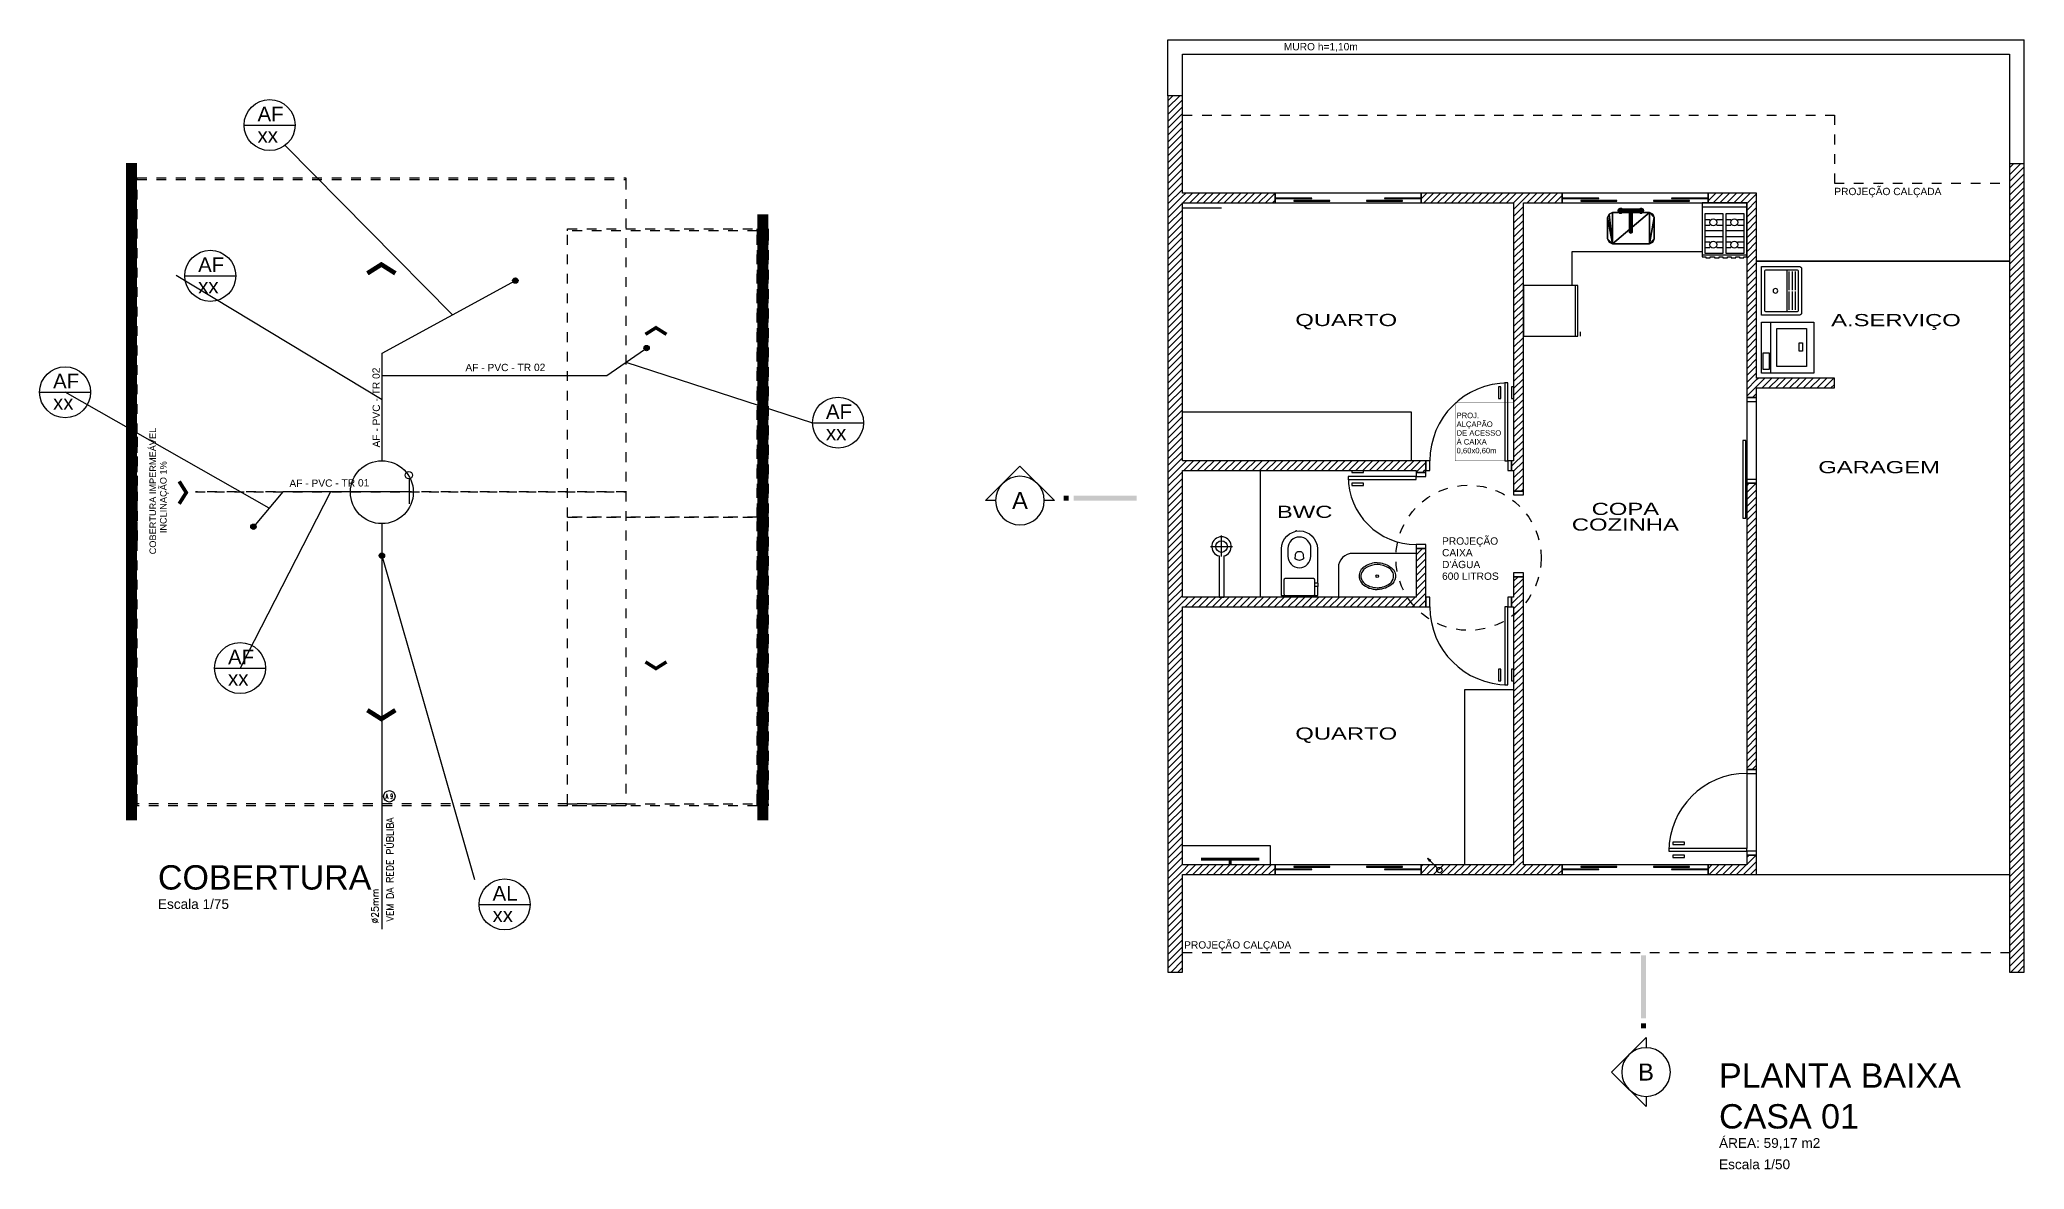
# Model space of a CAD drawing. Header units: metres. Extents: x 49 to 320, y -91 to 27.
# Drawn here: x 198.54 to 218.93, y -59.05 to -47.45 of the extents above; entities that cross this region are included whole.
import ezdxf
from ezdxf.enums import TextEntityAlignment as Align

# ---------------------------------------------------------------- set-up
doc = ezdxf.new("R2010")
doc.units = ezdxf.units.M
doc.header["$LTSCALE"] = 0.2
doc.linetypes.add('DASHED', pattern=[0.75, 0.5, -0.25])
for name, color, linetype in [('ARQ-___-___-LEG', 3, 'Continuous'), ('ARQ-___-___-TXT', 4, 'Continuous'), ('ARQ-___-___-VST', 9, 'Continuous'), ('ARQ-ALV', 6, 'Continuous'), ('ARQ-ALV-___-HTC', 13, 'Continuous'), ('ARQ-COB-PRJ', 4, 'DASHED'), ('ARQ-CXO', 2, 'Continuous'), ('ARQ-DVI', 1, 'Continuous'), ('ARQ-EQP', 24, 'Continuous'), ('ARQ-EQP-___-INT', 7, 'Continuous'), ('ARQ-PIS', 2, 'Continuous'), ('CONEXAO_AG_FRIA', 6, 'Continuous'), ('Diametro', 1, 'Continuous'), ('LEGENDA_ID', 5, 'Continuous'), ('LEGENDA_ID_L', 5, 'Continuous')]:
    doc.layers.add(name, color=color, linetype=linetype)
doc.styles.add('REGUA100', font='arial.ttf')
doc.styles.add('REGUA140', font='arial.ttf')
doc.styles.add('REGUA200', font='arial.ttf')
doc.styles.add('REGUA60', font='arial.ttf')
doc.styles.add('REGUA80', font='arial.ttf')
doc.styles.add('ROMANS', font='romans', dxfattribs={"height": 6})
pattern_1 = [(45, (252.555146, -63.206837), (-0.03535534, 0.03535534), [])]

msp = doc.modelspace()

# ---------------------------------------------------------------- texts
at = {"char_height": 0.075, "attachment_point": 1, "style": 'REGUA60'}
for s, width, insert, rotation in [('AF - PVC - TR 02', 0.905, (201.963, -51.634), 90.1978), ('AF - PVC - TR 02', 0.9291, (202.915, -50.776), 0.1978), ('AF - PVC - TR 01', 0.85387, (201.107, -51.965), 0.4407)]:
    msp.add_mtext_dynamic_manual_height_columns(s, width=width, gutter_width=0.375, heights=[0], dxfattribs=dict(at, insert=insert, rotation=rotation))
at = {"layer": 'ARQ-___-___-LEG', "style": 'REGUA60'}
for s, p in [('MURO h=1,10m', (211.321, -47.555)), ('PROJEÇÃO CALÇADA', (216.975, -49.042)), ('PROJEÇÃO CALÇADA', (210.297, -56.78))]:
    msp.add_text(s, height=0.075, dxfattribs=at).set_placement(p)
at = {"layer": 'ARQ-___-___-LEG', "style": 'REGUA80'}
for s, p in [('COBERTURA IMPERMEÁVEL', (199.704, -52.731)), ('INCLINAÇÃO 1%%%', (199.812, -52.514))]:
    msp.add_text(s, height=0.0675, rotation=90, dxfattribs=at).set_placement(p, align=Align.MIDDLE_LEFT)
at = {"layer": 'ARQ-___-___-VST', "style": 'REGUA60'}
for s, height, p in [('ALÇAPÃO', 0.0563, (213.095, -51.423)), ('PROJ.', 0.0563, (213.095, -51.333)), ('À CAIXA', 0.0563, (213.095, -51.604)), ('DE ACESSO', 0.0563, (213.095, -51.513)), ('0,60x0,60m', 0.0563, (213.095, -51.694)), ('PROJEÇÃO', 0.075, (212.946, -52.632)), ('CAIXA', 0.075, (212.946, -52.752)), ("D'ÁGUA", 0.075, (212.946, -52.873)), ('600 LITROS', 0.075, (212.946, -52.993))]:
    msp.add_text(s, height=height, dxfattribs=at).set_placement(p)
at = {"layer": 'Diametro', "style": 'ROMANS'}
for s, p in [('VEM DA REDE PÚBLIBA', (202.175, -55.967)), ('%%C25mm', (202.022, -56.344))]:
    msp.add_text(s, height=0.07, rotation=90, dxfattribs=at).set_placement(p, align=Align.CENTER)
at = {"layer": 'LEGENDA_ID', "style": 'ROMANS', "width": 0.5}
msp.add_text('A 9', height=0.0525, dxfattribs=at).set_placement((202.134, -55.216), align=Align.MIDDLE_CENTER)

# ---------------------------------------------------------------- blocks, each defined once
blk = doc.blocks.new('Titul1')
at = {"color": 6, "style": 'REGUA200', "width": 1.4}
blk.add_attdef('TITULO', (0, 0), '', height=5, dxfattribs=at)
at = {"color": 0, "style": 'REGUA80', "width": 1.4}
blk.add_attdef('ESCALA', (0, -3.98), '', height=2, dxfattribs=at)
blk = doc.blocks.new('INDSETAD')
at = {"color": 4, "linetype": 'ByBlock'}
for points in [[(0, 0), (1.26, 2), (0.71, 0), (1.77, 1.68)], [(0, 0), (1.26, -2), (0.71, 0), (1.77, -1.68)]]:
    blk.add_solid(points, dxfattribs=at)
blk = doc.blocks.new('MCCUB1_3')
at = {"color": 254}
mesh = blk.add_polyface(dxfattribs=at)
corners = [(-24, -37, 70), (-22.5, -40.5, 70), (-19, -42, 70), (-24, -15, 70), (-22.5, -11.5, 70), (-19, -10, 70), (19, -10, 70), (19, -42, 70), (24, -15, 70), (24, -37, 70), (22.5, -40.5, 70), (22.5, -11.5, 70), (-24, -37, 85), (-22.5, -40.5, 85), (-19, -42, 85), (19, -42, 85), (22.5, -40.5, 85), (24, -37, 85), (24, -15, 85), (22.5, -11.5, 85), (19, -10, 85), (-19, -10, 85), (-22.5, -11.5, 85), (-24, -15, 85)]
mesh.append_faces([[corners[k] for k in face] for face in [(9, 7, 10), (6, 8, 11)]], dxfattribs={"vtx0": -1, "color": 254})
mesh.append_faces([[corners[k] for k in face] for face in [(0, 2, 3), (3, 2, 4), (4, 2, 5), (5, 2, 6), (8, 7, 9)]], dxfattribs={"vtx0": -1, "vtx1": -1, "color": 254})
mesh.append_faces([[corners[k] for k in face] for face in [(6, 7, 8)]], dxfattribs={"vtx0": -1, "vtx1": -1, "vtx2": -1, "color": 254})
mesh.append_faces([[corners[k] for k in face] for face in [(6, 2, 7)]], dxfattribs={"vtx0": -1, "vtx2": -1, "color": 254})
mesh.append_faces([[corners[k] for k in face] for face in [(12, 13, 0), (13, 14, 1), (14, 15, 2), (15, 16, 7), (16, 17, 10), (17, 18, 9), (18, 19, 8), (19, 20, 11), (20, 21, 6), (21, 22, 5), (22, 23, 4), (23, 12, 3)]], dxfattribs={"vtx1": -1, "color": 254})
mesh.append_faces([[corners[k] for k in face] for face in [(0, 1, 2), (13, 1, 0), (14, 2, 1), (15, 7, 2), (16, 10, 7), (17, 9, 10), (18, 8, 9), (19, 11, 8), (20, 6, 11), (21, 5, 6), (22, 4, 5), (23, 3, 4), (12, 0, 3)]], dxfattribs={"vtx2": -1, "color": 254})
mesh = blk.add_polyface(dxfattribs=at)
corners = [(-1.4, -30.5, 100.3), (-1.4, -30.5, 95.5), (-0.1, -31.3, 95.5), (-0.1, -31.3, 100.6), (-1.4, -29, 99.7), (-1.4, -29, 95.5), (-0.1, -28.3, 99.4), (-0.1, -28.3, 95.5), (1.2, -29, 99.7), (1.2, -29, 95.5), (1.2, -30.5, 100.3), (1.2, -30.5, 95.5), (-1.4, -27.2, 103.6), (-0.1, -27.5, 104.3), (-1.4, -26.6, 102.1), (-0.1, -26.3, 101.3), (1.2, -26.6, 102.1), (1.2, -27.2, 103.6), (-1.4, -10.6, 103.6), (-0.1, -10.3, 104.3), (-1.4, -11.2, 102.1), (-0.1, -11.5, 101.3), (1.2, -11.2, 102.1), (1.2, -10.6, 103.6), (-1.4, -7.6, 100.5), (-0.1, -7, 101), (-1.4, -8.6, 99.5), (-0.1, -9.2, 98.9), (1.2, -8.6, 99.5), (1.2, -7.6, 100.5), (-12.1, -6.6, 100), (-12.1, -7.3, 101.3), (11.9, -7.3, 101.3), (11.9, -6.6, 100), (-12.1, -7.4, 98.7), (11.9, -7.4, 98.7), (-12.1, -8.9, 98.7), (11.9, -8.9, 98.7), (-12.1, -9.6, 100), (11.9, -9.6, 100), (-12.1, -8.8, 101.3), (11.9, -8.8, 101.3), (12.5, -6.6, 106.9), (11.2, -5.7, 106.9), (9.7, -5.7, 106.9), (8.4, -6.6, 106.9), (7.9, -8.1, 106.9), (8.4, -9.6, 106.9), (9.6, -10.5, 106.9), (12.4, -9.6, 106.9), (11.2, -10.5, 106.9), (12.9, -8.1, 106.9), (12.5, -6.6, 101.9), (11.2, -5.7, 101.9), (9.7, -5.7, 101.9), (8.4, -6.6, 101.9), (7.9, -8.1, 101.9), (8.4, -9.6, 101.9), (9.6, -10.5, 101.9), (11.2, -10.5, 101.9), (12.4, -9.6, 101.9), (12.9, -8.1, 101.9), (-8.1, -8.1, 101.9), (-8.5, -6.6, 101.9), (-8.5, -6.6, 106.9), (-8.1, -8.1, 106.9), (-8.6, -9.6, 101.9), (-8.6, -9.6, 106.9), (-9.8, -10.5, 101.9), (-9.8, -10.5, 106.9), (-11.4, -10.5, 101.9), (-11.4, -10.5, 106.9), (-12.6, -9.6, 101.9), (-12.6, -9.6, 106.9), (-13.1, -8.1, 101.9), (-13.1, -8.1, 106.9), (-12.6, -6.6, 101.9), (-12.6, -6.6, 106.9), (-11.3, -5.7, 101.9), (-11.3, -5.7, 106.9), (-9.8, -5.7, 101.9), (-9.8, -5.7, 106.9)]
mesh.append_faces([[corners[k] for k in face] for face in [(30, 31, 32, 33), (34, 30, 33, 35), (36, 34, 35, 37), (38, 36, 37, 39), (40, 38, 39, 41), (31, 40, 41, 32), (52, 53, 43, 42), (53, 54, 44, 43), (54, 55, 45, 44), (55, 56, 46, 45), (56, 57, 47, 46), (57, 58, 48, 47), (58, 59, 50, 48), (59, 60, 49, 50), (60, 61, 51, 49), (61, 52, 42, 51), (62, 63, 64, 65), (66, 62, 65, 67), (68, 66, 67, 69), (70, 68, 69, 71), (72, 70, 71, 73), (74, 72, 73, 75), (76, 74, 75, 77), (78, 76, 77, 79), (80, 78, 79, 81), (63, 80, 81, 64)]], dxfattribs={"color": 254})
mesh.append_faces([[corners[k] for k in face] for face in [(32, 37, 35, 33), (49, 48, 50), (42, 49, 51), (64, 67, 65), (67, 71, 69)]], dxfattribs={"vtx0": -1, "color": 254})
mesh.append_faces([[corners[k] for k in face] for face in [(32, 39, 37), (42, 44, 45), (42, 45, 46), (42, 46, 47), (42, 47, 48), (64, 73, 71), (64, 75, 73), (64, 77, 75), (64, 79, 77)]], dxfattribs={"vtx0": -1, "vtx2": -1, "color": 254})
mesh.append_faces([[corners[k] for k in face] for face in [(24, 18, 19, 25), (26, 20, 18, 24), (27, 21, 20, 26), (28, 22, 21, 27), (29, 23, 22, 28), (25, 19, 23, 29)]], dxfattribs={"vtx1": -1, "color": 254})
mesh.append_faces([[corners[k] for k in face] for face in [(36, 38, 31)]], dxfattribs={"vtx1": -1, "vtx2": -1, "color": 254})
mesh.append_faces([[corners[k] for k in face] for face in [(12, 0, 3, 13), (14, 4, 0, 12), (15, 6, 4, 14), (16, 8, 6, 15), (17, 10, 8, 16), (13, 3, 10, 17), (18, 12, 13, 19), (20, 14, 12, 18), (21, 15, 14, 20), (22, 16, 15, 21), (23, 17, 16, 22), (19, 13, 17, 23)]], dxfattribs={"vtx1": -1, "vtx3": -1, "color": 254})
mesh.append_faces([[corners[k] for k in face] for face in [(32, 41, 39), (30, 34, 36, 31), (38, 40, 31), (42, 43, 44), (64, 81, 79)]], dxfattribs={"vtx2": -1, "color": 254})
mesh.append_faces([[corners[k] for k in face] for face in [(0, 1, 2, 3), (4, 5, 1, 0), (6, 7, 5, 4), (8, 9, 7, 6), (10, 11, 9, 8), (3, 2, 11, 10)]], dxfattribs={"vtx3": -1, "color": 254})
blk = doc.blocks.new('EQF4B__2')
at = {"color": 0}
blk.add_lwpolyline([(25.5, -5), (-25.5, -5), (-25.5, -66.5), (-21.4, -66.5), (-21.4, -67.9), (-16.2, -67.9), (-16.2, -66.5), (-11.3, -66.5), (-11.3, -67.9), (-6.2, -67.9), (-6.2, -66.5), (-1.7, -66.5), (-1.7, -67.9), (3.5, -67.9), (3.5, -66.5), (7.8, -66.5), (7.8, -67.9), (13, -67.9), (13, -66.5), (17, -66.5), (17, -67.9), (22.2, -67.9), (22.2, -66.5), (25.5, -66.5)], close=True, dxfattribs=at)
at = {"layer": 'ARQ-EQP-___-INT'}
for p, q in [((-25.3, -9.7), (25.3, -9.7)), ((-22.6, -24.1), (-16.8, -24.1)), ((-22.6, -30.6), (-16.8, -30.6)), ((-22.6, -36.7), (-1.4, -36.7)), ((-22.6, -43.3), (-1.4, -43.3)), ((-8.7, -24.1), (-1.4, -24.1)), ((-8.7, -30.6), (-1.4, -30.6)), ((1.4, -24.1), (7.2, -24.1)), ((1.4, -30.6), (7.2, -30.6)), ((1.4, -36.7), (22.6, -36.7)), ((1.4, -43.3), (22.6, -43.3)), ((15.3, -24.1), (22.6, -24.1)), ((15.3, -30.6), (22.6, -30.6)), ((-25.3, -64.4), (25.3, -64.4)), ((-22.6, -49.6), (-16.8, -49.6)), ((-22.6, -56.1), (-16.8, -56.1)), ((-8.7, -49.6), (-1.4, -49.6)), ((-8.7, -56.1), (-1.4, -56.1)), ((1.4, -49.6), (7.2, -49.6)), ((1.4, -56.1), (7.2, -56.1)), ((15.3, -49.6), (22.6, -49.6)), ((15.3, -56.1), (22.6, -56.1))]:
    blk.add_line(p, q, dxfattribs=at)
for points in [[(-22.6, -62.6), (-1.4, -62.6), (-1.4, -17.4), (-22.6, -17.4)], [(1.4, -62.6), (22.6, -62.6), (22.6, -17.4), (1.4, -17.4)]]:
    blk.add_lwpolyline(points, close=True, dxfattribs=at)
for centre in [(-12.8, -27.3), (11.3, -27.3), (-12.8, -52.8), (11.3, -52.8)]:
    blk.add_circle(centre, 4.04, dxfattribs=at)
blk = doc.blocks.new('EQREFR22')
at = {"color": 0}
blk.add_lwpolyline([(30.5, -10), (-30.5, -10), (-30.5, -76), (30.5, -76)], close=True, dxfattribs=at)
at = {"layer": 'ARQ-EQP-___-INT'}
for p, q in [((-30.5, -73), (30.5, -73)), ((-30.5, -79), (-25.5, -79))]:
    blk.add_line(p, q, dxfattribs=at)
blk = doc.blocks.new('EQLAV1_2')
at = {"color": 0}
blk.add_lwpolyline([(30.8, -10), (-30.8, -10), (-30.8, -73.5), (30.8, -73.5)], close=True, dxfattribs=at)
at = {"layer": 'ARQ-EQP-___-INT'}
blk.add_line((30.8, -21.3), (-30.8, -21.3), dxfattribs=at)
for points in [[(6.4, -19.6), (26.4, -19.6), (26.4, -12.1), (6.4, -12.1)], [(22.9, -64.6), (22.9, -28.8), (-23, -28.8), (-23, -64.6)], [(4, -59.7), (4, -55.7), (-6, -55.7), (-6, -59.7)]]:
    blk.add_lwpolyline(points, close=True, dxfattribs=at)
blk = doc.blocks.new('SAT13S_2')
at = {"layer": 'ARQ-EQP', "color": 0, "linetype": 'ByBlock'}
blk.add_lwpolyline([(-26.5, -48.5), (26.5, -48.5, 0.414214), (29.5, -45.5), (29.5, -1, 0.414214), (28.5, 0), (-28.5, 0, 0.414214), (-29.5, -1), (-29.5, -45.5, 0.414214)], format="xyb", close=True, dxfattribs=at)
at = {"layer": 'ARQ-EQP-___-INT'}
for points in [[(25.5, -27.7), (25.5, -6, 0.414214), (23.5, -4), (-23.5, -4, 0.414214), (-25.5, -6), (-25.5, -27.7)], [(-25.5, -27.8), (-25.5, -29.7, 0.414214), (-24.5, -30.6), (-23.2, -30.6), (23.1, -30.6), (24.5, -30.6, 0.414214), (25.5, -29.7), (25.5, -27.8)], [(-25.5, -30.5), (-25.5, -42.5, 0.414214), (-23.5, -44.5)], [(-23.5, -44.5), (23.5, -44.5, 0.414214), (25.5, -42.5), (25.5, -30.5, 0.414214)], [(-23.2, -33), (-0.9, -33, 0.414214)], [(-23.2, -37), (-0.9, -37, 0.414214)], [(-23.2, -41), (-0.9, -41, 0.414214)], [(0.8, -33), (23.1, -33, 0.414214)], [(0.8, -37), (23.1, -37, 0.414214)], [(0.8, -41), (23.1, -41, 0.414214)]]:
    blk.add_lwpolyline(points, format="xyb", dxfattribs=at)
blk.add_circle((0, -17), 2.8, dxfattribs=at)
blk = doc.blocks.new('SAC616S2')
at = {"layer": 'ARQ-EQP', "color": 0, "linetype": 'ByBlock'}
blk.add_lwpolyline([(18.2, -1.5, -0.329256), (18.5, -1.9), (18.5, -49.6, -0.412623), (0, -68, -0.412623), (-18.5, -49.6), (-18.5, -14.5), (-18.9, -14.5), (-18.9, -11), (-18.5, -11), (-18.5, -1.9, -0.329256), (-18.2, -1.5), (-17.3, -1.5), (0, -1.5), (17.3, -1.5)], format="xyb", close=True, dxfattribs=at)
at = {"layer": 'ARQ-EQP-___-INT'}
for p, q in [((-18.5, -11), (-16, -11)), ((-18.5, -14.5), (-16, -14.5))]:
    blk.add_line(p, q, dxfattribs=at)
blk.add_lwpolyline([(-14, -1.5, 0.324141), (-16, -3.5), (-16, -17.5, 0.333333), (-14.5, -19), (0, -19), (14.5, -19, 0.333333), (16, -17.5), (16, -3.5, 0.324141), (14, -1.5, 0.324141)], format="xyb", dxfattribs=at)
for points in [[(0, -61.7, 0.418677), (11.8, -50), (11.8, -42.1, 0.411784), (0, -30.2, 0.411784), (-11.8, -42.1), (-11.8, -50, 0.418677)], [(0, -47, -0.428571), (-4, -43.3), (-4.3, -39.3, -0.16754), (0, -37.8, -0.16754), (4.3, -39.3), (4, -43.3, -0.428571)]]:
    blk.add_lwpolyline(points, format="xyb", close=True, dxfattribs=at)
blk.add_point((3.3, -68), dxfattribs=at)
blk = doc.blocks.new('SACHS__2')
at = {"layer": 'ARQ-EQP', "color": 0, "linetype": 'ByBlock'}
for p, q in [((42.3, 2.4), (0, 2.4)), ((0, 2.4), (0, -2.4)), ((42.3, -2.4), (0, -2.4))]:
    blk.add_line(p, q, dxfattribs=at)
blk.add_arc((52, 0), 10, 193.8865, 166.1135, dxfattribs=at)
at = {"layer": 'ARQ-EQP-___-INT'}
for p, q in [((41.6, 0), (63.2, 0)), ((52, 11.2), (52, -11.2))]:
    blk.add_line(p, q, dxfattribs=at)
blk.add_circle((52, 0), 6, dxfattribs=at)
blk = doc.blocks.new('SAL37S_2')
at = {"layer": 'ARQ-EQP-___-INT'}
for points in [[(0, -10, 0.145827), (-16.8, -14.9, 0.090827), (-22, -19.4, 0.12568), (-24.8, -26.7, 0.221372), (-20.6, -38.8, 0.186059), (0, -46.5, 0.186059)], [(0, -10, -0.145827), (16.8, -14.9, -0.090827), (22, -19.4, -0.12568), (24.8, -26.7, -0.221372), (20.6, -38.8, -0.186059), (0, -46.5, -0.186059)]]:
    blk.add_lwpolyline(points, format="xyb", dxfattribs=at)
blk.add_lwpolyline([(0, -12.5, 0.14623), (-15.5, -17, 0.09047), (-20, -20.9, 0.123903), (-22.4, -27, 0.21906), (-18.9, -37, 0.185248), (0, -44.1, 0.185248), (18.8, -37, 0.21906), (22.3, -27, 0.123903), (20, -20.9, 0.09047), (15.5, -17, 0.14623)], format="xyb", close=True, dxfattribs=at)
blk.add_circle((0, -28.3), 1.8, dxfattribs=at)
blk = doc.blocks.new('IndUni1')
at = {"color": 4, "style": 'REGUA100', "width": 1.4, "flags": 8}
blk.add_attdef('NOME1', text='', height=2.5, dxfattribs=at).set_placement((0.24, 2.99), align=Align.CENTER)
at = {"color": 4, "style": 'REGUA100', "width": 1.4}
blk.add_attdef('NOME2', text='', height=2.5, dxfattribs=at).set_placement((0.24, -0.22), align=Align.CENTER)
at = {"color": 0, "style": 'REGUA60', "width": 1.4}
for tag, p in [('PERIM', (0.24, -5.32)), ('AREA', (0.24, -2.82)), ('PISO', (0.24, -7.82)), ('PAREDE', (0.24, -10.32)), ('TETO', (0.24, -12.82))]:
    blk.add_attdef(tag, text='', height=1.5, dxfattribs=at).set_placement(p, align=Align.CENTER)
blk = doc.blocks.new('Corte2')
at = {"color": 4}
blk.add_lwpolyline([(-5, 0), (-7.07, 0), (0, 7.07), (7.07, 0), (5, 0, 1)], format="xyb", close=True, dxfattribs=at)
blk.add_arc((0, 0), 5, 180, 0)
at = {"color": 4, "linetype": 'ByBlock'}
for points in [[(9, 0), (9, 1), (10, 0), (10, 1)], [(11, 0), (11, 1), (24, 0), (24, 1)]]:
    blk.add_solid(points, dxfattribs=at)
at = {"color": 0, "linetype": 'ByBlock', "style": 'REGUA140', "width": 1.4}
blk.add_attdef('CODCORTE', text='', height=3.5, dxfattribs=at).set_placement((0, 0), align=Align.MIDDLE)
blk = doc.blocks.new('*U282', base_point=(503.7, 172.5))
for p, q in [((491.3, 184.8), (494.9, 182.7)), ((491.3, 184.8), (493.4, 181.2)), ((501.7, 174.4), (491.3, 184.8))]:
    blk.add_line(p, q)
blk.add_circle((503.7, 172.5), 2.71)

# ---------------------------------------------------------------- hatches: boundary and pattern name
at = {"true_color": 0x000000}
h = msp.add_hatch(color=18, dxfattribs=at)
h.dxf.hatch_style = 1
h.paths.add_polyline_path([(203.4, -49.92, 1), (203.456, -49.92, 1)])
h = msp.add_hatch(color=18, dxfattribs=at)
h.dxf.hatch_style = 1
h.paths.add_polyline_path([(204.804, -50.613, 1), (204.749, -50.613, 1)])
h = msp.add_hatch(color=18, dxfattribs=at)
h.dxf.hatch_style = 1
h.paths.add_polyline_path([(200.766, -52.448, 1), (200.711, -52.448, 1)])
h = msp.add_hatch(color=18, dxfattribs=at)
h.dxf.hatch_style = 1
h.paths.add_polyline_path([(202.029, -52.744, 1), (202.084, -52.744, 1)])
at = {"layer": 'ARQ-ALV-___-HTC'}
h = msp.add_hatch(dxfattribs=at)
h.set_pattern_fill('_U', color=256, scale=0.05, angle=45, style=0, pattern_type=0)
h.set_pattern_definition(pattern_1)
h.paths.add_polyline_path([(210.131, -48.021), (210.131, -57.021), (210.281, -57.021), (210.281, -48.021)])
h = msp.add_hatch(dxfattribs=at)
h.set_pattern_fill('_U', color=256, scale=0.05, angle=45, style=0, pattern_type=0)
h.set_pattern_definition(pattern_1)
h.paths.add_polyline_path([(218.926, -57.021), (218.926, -48.721), (218.776, -48.721), (218.776, -57.021)])
h = msp.add_hatch(dxfattribs=at)
h.set_pattern_fill('_U', color=256, scale=0.05, angle=45, style=0, pattern_type=0)
h.set_pattern_definition(pattern_1)
h.paths.add_polyline_path([(210.281, -49.021), (210.281, -49.121), (211.231, -49.121), (211.231, -49.021)])
h.paths.add_polyline_path([(215.679, -49.021), (215.679, -49.121), (216.076, -49.121), (216.176, -49.021)])
h.paths.add_polyline_path([(214.179, -49.021), (212.731, -49.021), (212.731, -49.121), (214.179, -49.121)])
h = msp.add_hatch(dxfattribs=at)
h.set_pattern_fill('_U', color=256, scale=0.05, angle=45, style=0, pattern_type=0)
h.set_pattern_definition(pattern_1)
h.paths.add_polyline_path([(213.681, -49.121), (213.681, -52.081), (213.781, -52.081), (213.781, -49.121)])
h.paths.add_polyline_path([(213.781, -55.921), (213.781, -52.961), (213.681, -52.961), (213.681, -55.921)])
h = msp.add_hatch(dxfattribs=at)
h.set_pattern_fill('_U', color=256, scale=0.05, angle=45, style=0, pattern_type=0)
h.set_pattern_definition(pattern_1)
h.paths.add_polyline_path([(216.076, -54.941), (216.176, -54.941), (216.176, -52.001), (216.076, -52.001)])
h.paths.add_polyline_path([(216.076, -55.821), (216.076, -55.921), (216.176, -56.021), (216.176, -55.821)])
h.paths.add_polyline_path([(216.176, -51.121), (216.176, -49.021), (216.076, -49.121), (216.076, -51.121)])
h = msp.add_hatch(dxfattribs=at)
h.set_pattern_fill('_U', color=256, scale=0.05, angle=45, style=0, pattern_type=0)
h.set_pattern_definition(pattern_1)
h.paths.add_polyline_path([(216.176, -50.921), (216.176, -51.021), (216.976, -51.021), (216.976, -50.921)])
h = msp.add_hatch(dxfattribs=at)
h.set_pattern_fill('_U', color=256, scale=0.05, angle=45, style=0, pattern_type=0)
h.set_pattern_definition(pattern_1)
h.paths.add_polyline_path([(212.781, -51.771), (210.281, -51.771), (210.281, -51.871), (212.781, -51.871)])
h.paths.add_polyline_path([(213.661, -51.871), (213.681, -51.871), (213.681, -51.771), (213.661, -51.771)])
h = msp.add_hatch(dxfattribs=at)
h.set_pattern_fill('_U', color=256, scale=0.05, angle=45, style=0, pattern_type=0)
h.set_pattern_definition(pattern_1)
h.paths.add_polyline_path([(212.781, -53.171), (212.781, -52.671), (212.681, -52.671), (212.681, -53.171)])
h.paths.add_polyline_path([(212.681, -51.871), (212.681, -51.891), (212.781, -51.891), (212.781, -51.871)])
h = msp.add_hatch(dxfattribs=at)
h.set_pattern_fill('_U', color=256, scale=0.05, angle=45, style=0, pattern_type=0)
h.set_pattern_definition(pattern_1)
h.paths.add_polyline_path([(212.781, -53.171), (210.281, -53.171), (210.281, -53.271), (212.781, -53.271)])
h.paths.add_polyline_path([(213.661, -53.271), (213.681, -53.271), (213.681, -53.171), (213.661, -53.171)])
h = msp.add_hatch(dxfattribs=at)
h.set_pattern_fill('_U', color=256, scale=0.05, angle=45, style=0, pattern_type=0)
h.set_pattern_definition(pattern_1)
h.paths.add_polyline_path([(215.679, -56.021), (216.176, -56.021), (216.076, -55.921), (215.679, -55.921)])
h.paths.add_polyline_path([(214.179, -56.021), (214.179, -55.921), (212.731, -55.921), (212.731, -56.021)])
h.paths.add_polyline_path([(211.231, -56.021), (211.231, -55.921), (210.281, -55.921), (210.281, -56.021)])

# ---------------------------------------------------------------- linework, layer by layer
for p, q in [((200.642, -48.323), (201.166, -48.323)), ((202.783, -50.272), (201.063, -48.531)), ((202.06, -51.146), (199.943, -49.866)), ((200.033, -49.871), (200.557, -49.871)), ((202.06, -50.665), (203.428, -49.92)), ((202.06, -51.77), (202.06, -50.665)), ((204.367, -50.893), (204.753, -50.628)), ((202.06, -50.893), (204.367, -50.893)), ((204.563, -50.759), (206.481, -51.379)), ((198.542, -51.066), (199.066, -51.066)), ((200.898, -52.258), (198.804, -51.066)), ((206.481, -51.379), (207.004, -51.379)), ((202.338, -51.957), (202.338, -52.213)), ((201.528, -52.088), (200.601, -53.9)), ((201.041, -52.088), (200.756, -52.427)), ((202.015, -52.088), (201.041, -52.088)), ((202.338, -52.088), (201.446, -52.088)), ((202.057, -52.416), (202.057, -56.581)), ((202.057, -52.744), (203.008, -56.071)), ((200.34, -53.9), (200.863, -53.9)), ((203.057, -56.327), (203.58, -56.327))]:
    msp.add_line(p, q)
for centre, radius in [((200.904, -48.323), 0.262), ((200.295, -49.871), 0.262), ((203.428, -49.92), 0.0277), ((204.776, -50.613), 0.0277), ((198.804, -51.066), 0.262), ((206.742, -51.379), 0.262), ((202.057, -52.093), 0.323), ((202.334, -51.918), 0.0386), ((200.738, -52.448), 0.0277), ((202.057, -52.744), 0.0277), ((200.601, -53.9), 0.262), ((203.318, -56.327), 0.262)]:
    msp.add_circle(centre, radius)
at = {"layer": 'ARQ-___-___-LEG'}
for points, const_width in [([(199.485, -48.713), (199.485, -55.313), (199.485, -55.463)], 0.113), ([(205.969, -55.463), (205.969, -49.388), (205.969, -49.238)], 0.113), ([(199.542, -51.376), (200.142, -51.376), (200.142, -52.801), (199.542, -52.801)], 0.000075)]:
    msp.add_lwpolyline(points, dxfattribs=dict(at, const_width=const_width))
at = {"layer": 'ARQ-___-___-VST'}
for p, q in [((210.131, -48.021), (210.131, -47.446)), ((210.131, -47.446), (218.926, -47.446)), ((218.926, -48.721), (218.926, -47.446)), ((210.281, -48.021), (210.281, -47.596)), ((210.281, -47.596), (218.776, -47.596)), ((218.776, -47.596), (218.776, -48.721)), ((212.73, -49.021), (211.232, -49.021)), ((211.232, -49.121), (212.73, -49.121)), ((215.678, -49.021), (214.18, -49.021)), ((214.18, -49.121), (215.678, -49.121)), ((210.281, -49.171), (210.681, -49.171)), ((214.281, -49.621), (215.617, -49.621)), ((214.281, -49.971), (214.281, -49.621)), ((213.526, -51.011), (213.526, -51.131)), ((213.551, -51.011), (213.526, -51.011)), ((213.526, -51.131), (213.551, -51.131)), ((213.551, -51.131), (213.551, -51.011)), ((213.661, -51.011), (213.661, -51.131)), ((213.681, -51.011), (213.661, -51.011)), ((213.661, -51.131), (213.681, -51.131)), ((216.076, -51.161), (216.076, -51.961)), ((216.176, -51.961), (216.176, -51.161)), ((212.631, -51.271), (210.281, -51.271)), ((212.631, -51.771), (212.631, -51.271)), ((211.081, -53.171), (211.081, -51.871)), ((212.021, -51.871), (212.021, -51.891)), ((212.021, -51.891), (212.141, -51.891)), ((212.141, -51.891), (212.141, -51.871)), ((212.141, -52.001), (212.021, -52.001)), ((212.021, -52.001), (212.021, -52.026)), ((212.021, -52.026), (212.141, -52.026)), ((212.141, -52.026), (212.141, -52.001)), ((212.681, -52.721), (212.031, -52.721)), ((211.881, -52.871), (211.881, -53.171)), ((213.526, -53.911), (213.526, -54.031)), ((213.551, -53.911), (213.526, -53.911)), ((213.551, -54.031), (213.551, -53.911)), ((213.661, -53.911), (213.661, -54.031)), ((213.681, -53.911), (213.661, -53.911)), ((213.181, -55.921), (213.181, -54.121)), ((213.181, -54.121), (213.681, -54.121)), ((213.526, -54.031), (213.551, -54.031)), ((213.661, -54.031), (213.681, -54.031)), ((216.076, -54.981), (216.076, -55.751)), ((216.176, -55.781), (216.176, -54.981)), ((210.281, -55.721), (211.181, -55.721)), ((211.181, -55.721), (211.181, -55.921)), ((215.436, -55.686), (215.316, -55.686)), ((215.316, -55.686), (215.316, -55.711)), ((215.316, -55.711), (215.436, -55.711)), ((215.436, -55.821), (215.316, -55.821)), ((215.316, -55.821), (215.316, -55.846)), ((215.316, -55.846), (215.436, -55.846)), ((215.436, -55.711), (215.436, -55.686)), ((215.436, -55.846), (215.436, -55.821)), ((212.73, -55.921), (211.232, -55.921)), ((211.232, -56.021), (212.73, -56.021)), ((215.678, -55.921), (214.18, -55.921)), ((214.18, -56.021), (215.678, -56.021))]:
    msp.add_line(p, q, dxfattribs=at)
at = {"layer": 'ARQ-___-___-VST', "linetype": 'DASHED'}
for p, q in [((210.281, -48.221), (216.976, -48.221)), ((216.976, -48.221), (216.976, -48.921)), ((216.976, -48.921), (218.776, -48.921)), ((210.281, -56.821), (218.776, -56.821))]:
    msp.add_line(p, q, dxfattribs=at)
at = {"layer": 'ARQ-___-___-VST', "linetype": 'DASHED', "const_width": 0.005}
msp.add_lwpolyline([(213.681, -51.171), (213.081, -51.171), (213.081, -51.771), (213.681, -51.771), (213.681, -51.171), (213.381, -51.171)], dxfattribs=at)
at = {"layer": 'ARQ-___-___-VST', "const_width": 0.03}
for points in [[(210.769, -55.861), (211.069, -55.861), (210.469, -55.861)], [(210.769, -55.861), (210.769, -55.921)]]:
    msp.add_lwpolyline(points, dxfattribs=at)
at = {"layer": 'ARQ-___-___-VST', "linetype": 'DASHED'}
msp.add_circle((213.218, -52.767), 0.746, dxfattribs=at)
at = {"layer": 'ARQ-___-___-VST'}
msp.add_arc((212.031, -52.871), 0.15, 90, 180, dxfattribs=at)
at = {"layer": 'ARQ-ALV'}
for p, q in [((210.131, -48.021), (210.131, -57.021)), ((210.281, -48.021), (210.131, -48.021)), ((210.281, -49.021), (210.281, -48.021)), ((218.776, -48.721), (218.776, -57.021)), ((218.926, -48.721), (218.776, -48.721)), ((218.926, -57.021), (218.926, -48.721)), ((211.231, -49.021), (210.281, -49.021)), ((210.281, -51.771), (210.281, -49.121)), ((210.281, -49.121), (211.231, -49.121)), ((211.231, -49.121), (211.231, -49.021)), ((212.731, -49.021), (212.731, -49.121)), ((214.179, -49.021), (212.731, -49.021)), ((212.731, -49.121), (213.681, -49.121)), ((213.681, -49.121), (213.681, -51.771)), ((213.781, -52.081), (213.781, -49.121)), ((213.781, -49.121), (214.179, -49.121)), ((214.179, -49.121), (214.179, -49.021)), ((215.679, -49.021), (215.679, -49.121)), ((216.176, -49.021), (215.679, -49.021)), ((215.679, -49.121), (216.076, -49.121)), ((216.076, -49.121), (216.076, -51.121)), ((216.176, -50.921), (216.176, -49.021)), ((216.976, -50.921), (216.176, -50.921)), ((216.976, -51.021), (216.976, -50.921)), ((216.076, -51.121), (216.176, -51.121)), ((216.176, -51.121), (216.176, -51.021)), ((216.176, -51.021), (216.976, -51.021)), ((212.781, -51.771), (210.281, -51.771)), ((212.781, -51.871), (212.781, -51.771)), ((213.661, -51.771), (213.661, -51.871)), ((213.681, -51.771), (213.661, -51.771)), ((210.281, -53.171), (210.281, -51.871)), ((210.281, -51.871), (212.681, -51.871)), ((212.681, -51.871), (212.681, -51.891)), ((212.681, -51.891), (212.781, -51.891)), ((212.781, -51.891), (212.781, -51.871)), ((213.661, -51.871), (213.681, -51.871)), ((213.681, -51.871), (213.681, -52.081)), ((213.681, -52.081), (213.781, -52.081)), ((216.176, -52.001), (216.076, -52.001)), ((216.076, -52.001), (216.076, -54.941)), ((216.176, -54.941), (216.176, -52.001)), ((212.681, -52.671), (212.681, -53.171)), ((212.781, -52.671), (212.681, -52.671)), ((212.781, -53.171), (212.781, -52.671)), ((213.681, -52.961), (213.681, -53.171)), ((213.781, -52.961), (213.681, -52.961)), ((213.781, -55.921), (213.781, -52.961)), ((212.681, -53.171), (210.281, -53.171)), ((212.781, -53.271), (212.781, -53.171)), ((213.661, -53.171), (213.661, -53.271)), ((213.681, -53.171), (213.661, -53.171)), ((210.281, -55.921), (210.281, -53.271)), ((210.281, -53.271), (212.781, -53.271)), ((213.661, -53.271), (213.681, -53.271)), ((213.681, -53.271), (213.681, -55.921)), ((216.076, -54.941), (216.176, -54.941)), ((216.076, -55.821), (216.076, -55.921)), ((216.176, -55.821), (216.076, -55.821)), ((216.176, -56.021), (216.176, -55.821)), ((211.231, -55.921), (210.281, -55.921)), ((210.281, -57.021), (210.281, -56.021)), ((210.281, -56.021), (211.231, -56.021)), ((211.231, -56.021), (211.231, -55.921)), ((212.731, -55.921), (212.731, -56.021)), ((213.681, -55.921), (212.731, -55.921)), ((212.731, -56.021), (214.179, -56.021)), ((214.179, -55.921), (213.781, -55.921)), ((214.179, -56.021), (214.179, -55.921)), ((215.679, -55.921), (215.679, -56.021)), ((216.076, -55.921), (215.679, -55.921)), ((215.679, -56.021), (216.176, -56.021)), ((210.131, -57.021), (210.281, -57.021)), ((218.776, -57.021), (218.926, -57.021))]:
    msp.add_line(p, q, dxfattribs=at)
at = {"layer": 'ARQ-COB-PRJ'}
for p, q in [((199.542, -48.863), (204.563, -48.863)), ((199.542, -48.883), (199.542, -48.863)), ((199.542, -48.883), (204.563, -48.883)), ((199.542, -52.088), (199.542, -48.883)), ((204.563, -48.863), (204.563, -48.883)), ((204.563, -48.883), (204.563, -52.088)), ((203.963, -49.388), (205.913, -49.388)), ((203.963, -49.408), (203.963, -49.388)), ((205.913, -49.408), (203.963, -49.408)), ((203.963, -52.351), (203.963, -49.408)), ((205.913, -49.388), (205.913, -49.408)), ((205.913, -49.408), (205.913, -49.388)), ((205.913, -49.408), (205.913, -52.351)), ((205.913, -52.351), (205.913, -49.408)), ((206.025, -49.388), (206.025, -49.408)), ((206.025, -49.408), (206.025, -49.388)), ((206.025, -49.408), (206.025, -52.351)), ((206.025, -52.351), (206.025, -49.408)), ((199.542, -51.526), (199.542, -52.088)), ((199.542, -52.088), (199.542, -52.651)), ((199.542, -55.294), (199.542, -52.088)), ((204.563, -52.088), (200.142, -52.088)), ((200.142, -52.088), (204.563, -52.088)), ((204.563, -52.088), (204.563, -55.294)), ((205.913, -52.351), (203.963, -52.351)), ((203.963, -52.351), (205.913, -52.351)), ((203.963, -55.294), (203.963, -52.351)), ((205.913, -52.351), (205.913, -55.294)), ((205.913, -55.294), (205.913, -52.351)), ((206.025, -52.351), (206.025, -55.294)), ((206.025, -55.294), (206.025, -52.351)), ((204.563, -55.294), (199.542, -55.294)), ((199.542, -55.313), (199.542, -55.294)), ((204.563, -55.313), (199.542, -55.313)), ((203.963, -55.294), (205.913, -55.294)), ((203.963, -55.313), (203.963, -55.294)), ((205.913, -55.313), (203.963, -55.313)), ((204.563, -55.294), (204.563, -55.313)), ((205.913, -55.294), (205.913, -55.313)), ((205.913, -55.313), (205.913, -55.294)), ((206.025, -55.294), (206.025, -55.313)), ((206.025, -55.313), (206.025, -55.294))]:
    msp.add_line(p, q, dxfattribs=at)
at = {"layer": 'ARQ-CXO'}
for p, q in [((211.232, -49.021), (211.231, -49.021)), ((211.231, -49.021), (211.231, -49.121)), ((211.231, -49.121), (211.232, -49.121)), ((211.232, -49.121), (211.232, -49.021)), ((212.731, -49.021), (212.73, -49.021)), ((212.73, -49.021), (212.73, -49.121)), ((212.73, -49.121), (212.731, -49.121)), ((212.731, -49.121), (212.731, -49.021)), ((214.18, -49.021), (214.179, -49.021)), ((214.179, -49.021), (214.179, -49.121)), ((214.179, -49.121), (214.18, -49.121)), ((214.18, -49.121), (214.18, -49.021)), ((215.679, -49.021), (215.678, -49.021)), ((215.678, -49.021), (215.678, -49.121)), ((215.678, -49.121), (215.679, -49.121)), ((215.679, -49.121), (215.679, -49.021)), ((213.621, -50.971), (213.591, -50.971)), ((213.591, -50.971), (213.591, -51.771)), ((213.621, -51.771), (213.621, -50.971)), ((216.176, -51.121), (216.076, -51.121)), ((216.076, -51.121), (216.076, -51.161)), ((216.076, -51.161), (216.176, -51.161)), ((216.176, -51.161), (216.176, -51.121)), ((216.066, -51.561), (216.036, -51.561)), ((216.036, -51.561), (216.036, -52.361)), ((216.066, -52.361), (216.066, -51.561)), ((212.821, -51.771), (212.781, -51.771)), ((212.781, -51.771), (212.781, -51.871)), ((212.821, -51.871), (212.821, -51.771)), ((213.591, -51.771), (213.621, -51.771)), ((213.661, -51.771), (213.621, -51.771)), ((213.621, -51.771), (213.621, -51.871)), ((213.661, -51.871), (213.661, -51.771)), ((212.681, -51.931), (211.981, -51.931)), ((211.981, -51.931), (211.981, -51.961)), ((211.981, -51.961), (212.681, -51.961)), ((212.781, -51.891), (212.681, -51.891)), ((212.681, -51.891), (212.681, -51.931)), ((212.681, -51.931), (212.781, -51.931)), ((212.681, -51.961), (212.681, -51.931)), ((212.781, -51.871), (212.821, -51.871)), ((212.781, -51.931), (212.781, -51.891)), ((213.621, -51.871), (213.661, -51.871)), ((216.076, -51.961), (216.076, -52.001)), ((216.176, -51.961), (216.076, -51.961)), ((216.176, -52.001), (216.176, -51.961)), ((213.781, -52.081), (213.681, -52.081)), ((213.681, -52.081), (213.681, -52.121)), ((213.681, -52.121), (213.781, -52.121)), ((213.781, -52.121), (213.781, -52.081)), ((216.076, -52.001), (216.176, -52.001)), ((216.036, -52.361), (216.066, -52.361)), ((212.681, -52.631), (212.681, -52.671)), ((212.781, -52.631), (212.681, -52.631)), ((212.681, -52.671), (212.781, -52.671)), ((212.781, -52.671), (212.781, -52.631)), ((213.681, -52.921), (213.681, -52.961)), ((213.781, -52.921), (213.681, -52.921)), ((213.681, -52.961), (213.781, -52.961)), ((213.781, -52.961), (213.781, -52.921)), ((212.821, -53.171), (212.781, -53.171)), ((212.781, -53.171), (212.781, -53.271)), ((212.821, -53.271), (212.821, -53.171)), ((213.661, -53.171), (213.621, -53.171)), ((213.621, -53.171), (213.621, -53.271)), ((213.661, -53.271), (213.661, -53.171)), ((212.781, -53.271), (212.821, -53.271)), ((213.591, -53.271), (213.591, -54.071)), ((213.621, -53.271), (213.591, -53.271)), ((213.621, -53.271), (213.661, -53.271)), ((213.621, -54.071), (213.621, -53.271)), ((213.591, -54.071), (213.621, -54.071)), ((216.176, -54.941), (216.076, -54.941)), ((216.076, -54.941), (216.076, -54.981)), ((216.076, -54.981), (216.176, -54.981)), ((216.176, -54.981), (216.176, -54.941)), ((216.076, -55.751), (215.276, -55.751)), ((215.276, -55.751), (215.276, -55.781)), ((215.276, -55.781), (216.076, -55.781)), ((216.076, -55.781), (216.076, -55.751)), ((216.076, -55.781), (216.076, -55.821)), ((216.176, -55.781), (216.076, -55.781)), ((216.076, -55.821), (216.176, -55.821)), ((216.176, -55.821), (216.176, -55.781)), ((211.232, -55.921), (211.231, -55.921)), ((211.231, -55.921), (211.231, -56.021)), ((211.231, -56.021), (211.232, -56.021)), ((211.232, -56.021), (211.232, -55.921)), ((212.731, -55.921), (212.73, -55.921)), ((212.73, -55.921), (212.73, -56.021)), ((212.73, -56.021), (212.731, -56.021)), ((212.731, -56.021), (212.731, -55.921)), ((214.18, -55.921), (214.179, -55.921)), ((214.179, -55.921), (214.179, -56.021)), ((214.179, -56.021), (214.18, -56.021)), ((214.18, -56.021), (214.18, -55.921)), ((215.679, -55.921), (215.678, -55.921)), ((215.678, -55.921), (215.678, -56.021)), ((215.678, -56.021), (215.679, -56.021)), ((215.679, -56.021), (215.679, -55.921))]:
    msp.add_line(p, q, dxfattribs=at)
at = {"layer": 'ARQ-DVI'}
for p, q in [((211.608, -49.073), (211.238, -49.073)), ((211.238, -49.073), (211.238, -49.078)), ((211.238, -49.078), (211.608, -49.078)), ((211.792, -49.098), (211.423, -49.098)), ((211.423, -49.098), (211.423, -49.103)), ((211.423, -49.103), (211.792, -49.103)), ((211.608, -49.078), (211.608, -49.073)), ((211.792, -49.103), (211.792, -49.098)), ((212.54, -49.098), (212.171, -49.098)), ((212.171, -49.098), (212.171, -49.103)), ((212.171, -49.103), (212.54, -49.103)), ((212.724, -49.073), (212.355, -49.073)), ((212.355, -49.073), (212.355, -49.078)), ((212.355, -49.078), (212.724, -49.078)), ((212.54, -49.103), (212.54, -49.098)), ((212.724, -49.078), (212.724, -49.073)), ((214.555, -49.073), (214.186, -49.073)), ((214.186, -49.073), (214.186, -49.078)), ((214.186, -49.078), (214.555, -49.078)), ((214.74, -49.098), (214.371, -49.098)), ((214.371, -49.098), (214.371, -49.103)), ((214.371, -49.103), (214.74, -49.103)), ((214.555, -49.078), (214.555, -49.073)), ((214.74, -49.103), (214.74, -49.098)), ((215.487, -49.098), (215.118, -49.098)), ((215.118, -49.098), (215.118, -49.103)), ((215.118, -49.103), (215.487, -49.103)), ((215.672, -49.073), (215.303, -49.073)), ((215.303, -49.073), (215.303, -49.078)), ((215.303, -49.078), (215.672, -49.078)), ((215.487, -49.103), (215.487, -49.098)), ((215.672, -49.078), (215.672, -49.073)), ((211.608, -55.963), (211.238, -55.963)), ((211.238, -55.963), (211.238, -55.968)), ((211.238, -55.968), (211.608, -55.968)), ((211.792, -55.938), (211.423, -55.938)), ((211.423, -55.938), (211.423, -55.943)), ((211.423, -55.943), (211.792, -55.943)), ((211.608, -55.968), (211.608, -55.963)), ((211.792, -55.943), (211.792, -55.938)), ((212.54, -55.938), (212.171, -55.938)), ((212.171, -55.938), (212.171, -55.943)), ((212.171, -55.943), (212.54, -55.943)), ((212.724, -55.963), (212.355, -55.963)), ((212.355, -55.963), (212.355, -55.968)), ((212.355, -55.968), (212.724, -55.968)), ((212.54, -55.943), (212.54, -55.938)), ((212.724, -55.968), (212.724, -55.963)), ((214.555, -55.963), (214.186, -55.963)), ((214.186, -55.963), (214.186, -55.968)), ((214.186, -55.968), (214.555, -55.968)), ((214.74, -55.938), (214.371, -55.938)), ((214.371, -55.938), (214.371, -55.943)), ((214.371, -55.943), (214.74, -55.943)), ((214.555, -55.968), (214.555, -55.963)), ((214.74, -55.943), (214.74, -55.938)), ((215.487, -55.938), (215.118, -55.938)), ((215.118, -55.938), (215.118, -55.943)), ((215.118, -55.943), (215.487, -55.943)), ((215.672, -55.963), (215.303, -55.963)), ((215.303, -55.963), (215.303, -55.968)), ((215.303, -55.968), (215.672, -55.968)), ((215.487, -55.943), (215.487, -55.938)), ((215.672, -55.968), (215.672, -55.963))]:
    msp.add_line(p, q, dxfattribs=at)
at = {"layer": 'ARQ-PIS'}
for p, q in [((216.176, -49.721), (218.776, -49.721)), ((218.776, -49.721), (216.176, -49.721)), ((216.176, -51.961), (216.176, -51.161)), ((216.176, -55.781), (216.176, -54.981)), ((216.176, -56.021), (218.776, -56.021)), ((216.176, -56.021), (218.776, -56.021))]:
    msp.add_line(p, q, dxfattribs=at)
for centre, radius, start, end in [((213.621, -51.771), 0.8, 90, 180), ((212.681, -51.931), 0.7, 180, 270), ((213.621, -53.271), 0.8, 180, 270), ((216.076, -55.781), 0.8, 90, 180)]:
    msp.add_arc(centre, radius, start, end, dxfattribs=at)
at = {"layer": 'LEGENDA_ID_L'}
msp.add_circle((202.134, -55.216), 0.0588, dxfattribs=at)

# ---------------------------------------------------------------- block references
at = {"layer": 'ARQ-___-___-LEG'}
ref = msp.add_blockref('Titul1', (200.78, -48.085), dxfattribs=dict(at, xscale=0.05, yscale=0.05, zscale=0.05))
ref.add_attrib('ESCALA', 'AF', (200.78, -48.284), dxfattribs={"layer": '0', "color": 0, "height": 0.15, "style": 'REGUA80'})
ref = msp.add_blockref('Titul1', (200.78, -48.304), dxfattribs=dict(at, xscale=0.05, yscale=0.05, zscale=0.05))
ref.add_attrib('ESCALA', 'xx', (200.78, -48.503), dxfattribs={"layer": '0', "color": 0, "height": 0.15, "style": 'REGUA80'})
ref = msp.add_blockref('Titul1', (200.17, -49.633), dxfattribs=dict(at, xscale=0.05, yscale=0.05, zscale=0.05))
ref.add_attrib('ESCALA', 'AF', (200.17, -49.832), dxfattribs={"layer": '0', "color": 0, "height": 0.15, "style": 'REGUA80'})
for p, xscale, yscale, zscale, rotation in [((202.052, -49.727), -0.078125, 0.078125, 0.078125, 90), ((204.872, -50.383), -0.05859375, 0.05859375, 0.05859375, 90), ((200.07, -52.097), 0.0625, 0.0625, 0.0625, 180), ((204.872, -53.925), 0.05859375, 0.05859375, 0.05859375, 90), ((202.052, -54.45), 0.078125, 0.078125, 0.078125, 90)]:
    msp.add_blockref('INDSETAD', p, dxfattribs=dict(at, xscale=xscale, yscale=yscale, zscale=zscale, rotation=rotation))
ref = msp.add_blockref('Titul1', (200.17, -49.852), dxfattribs=dict(at, xscale=0.05, yscale=0.05, zscale=0.05))
ref.add_attrib('ESCALA', 'xx', (200.17, -50.051), dxfattribs={"layer": '0', "color": 0, "height": 0.15, "style": 'REGUA80'})
ref = msp.add_blockref('Titul1', (198.68, -50.828), dxfattribs=dict(at, xscale=0.05, yscale=0.05, zscale=0.05))
ref.add_attrib('ESCALA', 'AF', (198.68, -51.027), dxfattribs={"layer": '0', "color": 0, "height": 0.15, "style": 'REGUA80'})
ref = msp.add_blockref('Titul1', (198.68, -51.047), dxfattribs=dict(at, xscale=0.05, yscale=0.05, zscale=0.05))
ref.add_attrib('ESCALA', 'xx', (198.68, -51.246), dxfattribs={"layer": '0', "color": 0, "height": 0.15, "style": 'REGUA80'})
ref = msp.add_blockref('Titul1', (206.618, -51.141), dxfattribs=dict(at, xscale=0.05, yscale=0.05, zscale=0.05))
ref.add_attrib('ESCALA', 'AF', (206.618, -51.34), dxfattribs={"layer": '0', "color": 0, "height": 0.15, "style": 'REGUA80'})
ref = msp.add_blockref('Titul1', (206.618, -51.36), dxfattribs=dict(at, xscale=0.05, yscale=0.05, zscale=0.05))
ref.add_attrib('ESCALA', 'xx', (206.618, -51.559), dxfattribs={"layer": '0', "color": 0, "height": 0.15, "style": 'REGUA80'})
ref = msp.add_blockref('Corte2', (208.611, -52.179), dxfattribs=dict(at, xscale=0.05, yscale=0.05, zscale=0.05))
ref.add_attrib('CODCORTE', 'A', dxfattribs={"layer": '0', "color": 0, "linetype": 'ByBlock', "height": 0.175, "style": 'REGUA140'}).set_placement((208.611, -52.179), align=Align.MIDDLE)
ref = msp.add_blockref('Titul1', (200.477, -53.662), dxfattribs=dict(at, xscale=0.05, yscale=0.05, zscale=0.05))
ref.add_attrib('ESCALA', 'AF', (200.477, -53.861), dxfattribs={"layer": '0', "color": 0, "height": 0.15, "style": 'REGUA80'})
ref = msp.add_blockref('Titul1', (200.477, -53.881), dxfattribs=dict(at, xscale=0.05, yscale=0.05, zscale=0.05))
ref.add_attrib('ESCALA', 'xx', (200.477, -54.08), dxfattribs={"layer": '0', "color": 0, "height": 0.15, "style": 'REGUA80'})
ref = msp.add_blockref('Titul1', (199.757, -56.174), dxfattribs=dict(at, xscale=0.05, yscale=0.05, zscale=0.05))
ref.add_attrib('TITULO', 'COBERTURA', (199.757, -56.174), dxfattribs={"layer": '0', "color": 6, "height": 0.25, "style": 'REGUA200'})
ref.add_attrib('ESCALA', 'Escala 1/75', (199.757, -56.373), dxfattribs={"layer": '0', "color": 0, "height": 0.1, "style": 'REGUA80'})
ref = msp.add_blockref('Titul1', (203.194, -56.09), dxfattribs=dict(at, xscale=0.05, yscale=0.05, zscale=0.05))
ref.add_attrib('ESCALA', 'AL', (203.194, -56.288), dxfattribs={"layer": '0', "color": 0, "height": 0.15, "style": 'REGUA80'})
ref = msp.add_blockref('Titul1', (203.194, -56.309), dxfattribs=dict(at, xscale=0.05, yscale=0.05, zscale=0.05))
ref.add_attrib('ESCALA', 'xx', (203.194, -56.508), dxfattribs={"layer": '0', "color": 0, "height": 0.15, "style": 'REGUA80'})
ref = msp.add_blockref('Corte2', (215.041, -58.048), dxfattribs=dict(at, xscale=0.05, yscale=0.05, zscale=0.05, rotation=90))
ref.add_attrib('CODCORTE', 'B', dxfattribs={"layer": '0', "color": 0, "linetype": 'ByBlock', "height": 0.175, "style": 'REGUA140'}).set_placement((215.041, -58.048), align=Align.MIDDLE)
ref = msp.add_blockref('Titul1', (215.791, -58.209), dxfattribs=dict(at, xscale=0.05, yscale=0.05, zscale=0.05))
ref.add_attrib('TITULO', 'PLANTA BAIXA', (215.791, -58.209), dxfattribs={"layer": '0', "color": 6, "height": 0.25, "style": 'REGUA200'})
ref.add_attrib('ESCALA', 'Escala 1/50', (215.791, -59.046), dxfattribs={"layer": '0', "color": 0, "height": 0.1, "style": 'REGUA80'})
ref = msp.add_blockref('Titul1', (215.791, -58.628), dxfattribs=dict(at, xscale=0.05, yscale=0.05, zscale=0.05))
ref.add_attrib('TITULO', 'CASA 01', (215.791, -58.628), dxfattribs={"layer": '0', "color": 6, "height": 0.25, "style": 'REGUA200'})
ref.add_attrib('ESCALA', 'ÁREA: 59,17 m2', (215.791, -58.827), dxfattribs={"layer": '0', "color": 0, "height": 0.1, "style": 'REGUA80'})
at = {"layer": 'ARQ-___-___-TXT'}
ref = msp.add_blockref('IndUni1', (211.95, -50.376), dxfattribs=dict(at, xscale=0.05, yscale=0.05, zscale=0.05))
ref.add_attrib('NOME2', 'QUARTO', dxfattribs={"layer": '0', "color": 4, "height": 0.125, "style": 'REGUA100', "width": 1.4}).set_placement((211.962, -50.387), align=Align.CENTER)
ref = msp.add_blockref('IndUni1', (217.596, -50.377), dxfattribs=dict(at, xscale=0.05, yscale=0.05, zscale=0.05))
ref.add_attrib('NOME2', 'A.SERVIÇO', dxfattribs={"layer": '0', "color": 4, "height": 0.125, "style": 'REGUA100', "width": 1.4}).set_placement((217.608, -50.388), align=Align.CENTER)
ref = msp.add_blockref('IndUni1', (217.423, -51.887), dxfattribs=dict(at, xscale=0.05, yscale=0.05, zscale=0.05))
ref.add_attrib('NOME2', 'GARAGEM', dxfattribs={"layer": '0', "color": 4, "height": 0.125, "style": 'REGUA100', "width": 1.4}).set_placement((217.435, -51.898), align=Align.CENTER)
ref = msp.add_blockref('IndUni1', (211.523, -52.346), dxfattribs=dict(at, xscale=0.05, yscale=0.05, zscale=0.05))
ref.add_attrib('NOME2', 'BWC', dxfattribs={"layer": '0', "color": 4, "height": 0.125, "style": 'REGUA100', "width": 1.4}).set_placement((211.535, -52.357), align=Align.CENTER)
ref = msp.add_blockref('IndUni1', (214.817, -52.477), dxfattribs=dict(at, xscale=0.05, yscale=0.05, zscale=0.05))
ref.add_attrib('NOME1', 'COPA', dxfattribs={"layer": '0', "color": 4, "height": 0.125, "style": 'REGUA100', "width": 1.4, "flags": 8}).set_placement((214.829, -52.327), align=Align.CENTER)
ref.add_attrib('NOME2', 'COZINHA', dxfattribs={"layer": '0', "color": 4, "height": 0.125, "style": 'REGUA100', "width": 1.4}).set_placement((214.829, -52.488), align=Align.CENTER)
ref = msp.add_blockref('IndUni1', (211.95, -54.623), dxfattribs=dict(at, xscale=0.05, yscale=0.05, zscale=0.05))
ref.add_attrib('NOME2', 'QUARTO', dxfattribs={"layer": '0', "color": 4, "height": 0.125, "style": 'REGUA100', "width": 1.4}).set_placement((211.962, -54.634), align=Align.CENTER)
at = {"layer": 'ARQ-___-___-VST'}
for name, p, xscale, yscale, zscale in [('EQF4B__2', (215.847, -49.076), 0.009000000000000001, 0.009000000000000001, 0.009000000000000001), ('MCCUB1_3', (214.886, -49.121), 0.01, 0.01, 0.01), ('SAL37S_2', (212.281, -52.743), 0.0075, 0.0075, 0.0075)]:
    msp.add_blockref(name, p, dxfattribs=dict(at, xscale=xscale, yscale=yscale, zscale=zscale))
for name, p, xscale, yscale, zscale, rotation in [('SAT13S_2', (216.226, -50.025), -0.0085, 0.0085, 0.0085, 90), ('EQREFR22', (213.696, -50.23), 0.0085, 0.0085, 0.0085, 90), ('EQLAV1_2', (216.141, -50.609), -0.0085, 0.0085, 0.0085, 90), ('SACHS__2', (210.681, -53.171), 0.01, 0.01, 0.01, 90), ('SAC616S2', (211.481, -53.171), 0.01, 0.01, 0.01, 180)]:
    msp.add_blockref(name, p, dxfattribs=dict(at, xscale=xscale, yscale=yscale, zscale=zscale, rotation=rotation))
at = {"layer": 'CONEXAO_AG_FRIA', "xscale": 0.01, "yscale": 0.01}
msp.add_blockref('*U282', (212.919, -55.974), dxfattribs=at)

msp.set_redraw_order([(e.dxf.handle, doc.entitydb.next_handle()) for e in msp.query("TEXT MTEXT ATTDEF DIMENSION ARC_DIMENSION")])  # texts and dimensions are drawn at this point

doc.saveas('drawing.dxf')
